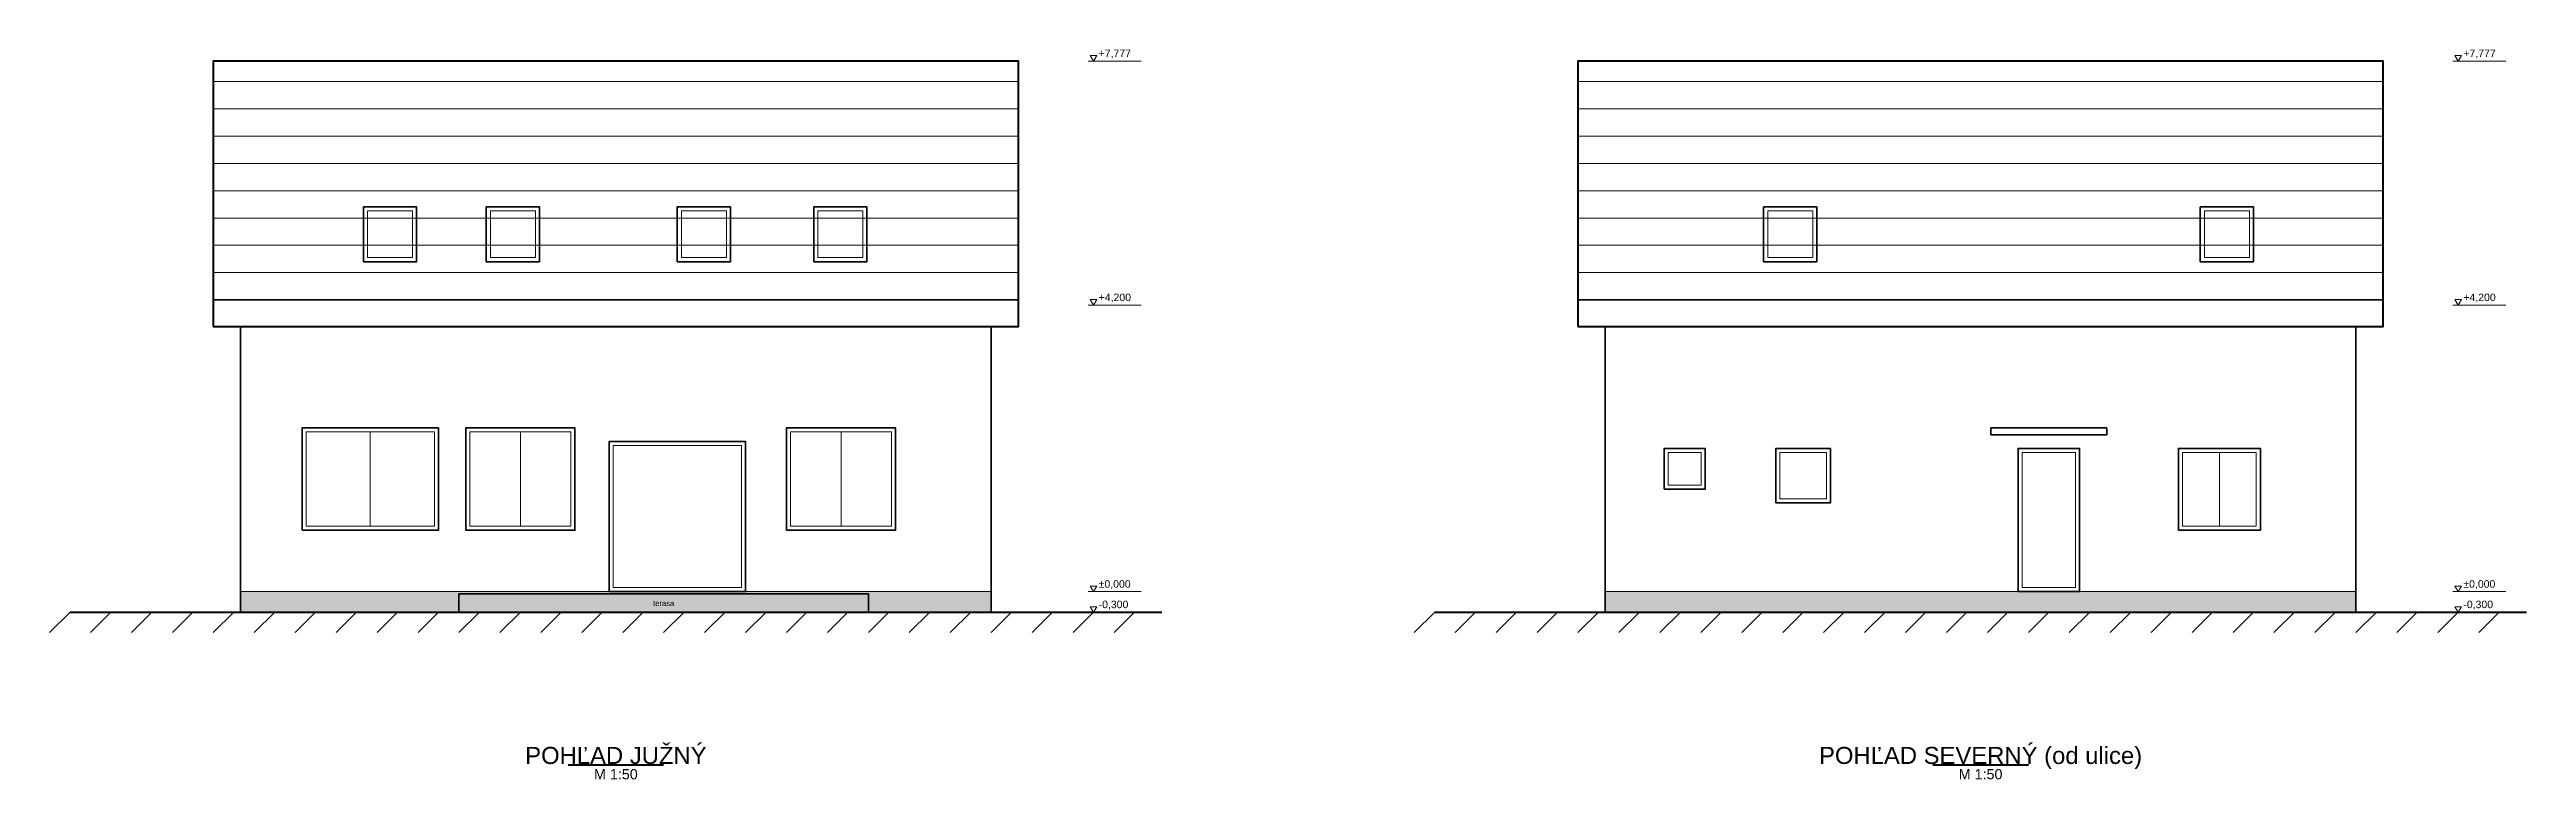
# Model space of a CAD drawing. Header units: millimetres. Extents: x -3000 to 123500, y -27552 to 52684.
# Drawn here: x 52200 to 88500, y -24752 to -14055 of the extents above; entities that cross this region are included whole.
import ezdxf
from ezdxf.enums import TextEntityAlignment as Align

# ---------------------------------------------------------------- set-up
doc = ezdxf.new("R2010")
doc.units = ezdxf.units.MM
for name, color, linetype, lineweight in [('KOTY', 4, 'Continuous', 18), ('OKNA', 4, 'Continuous', 25), ('POHLAD', 7, 'Continuous', 35), ('STRECHA', 1, 'Continuous', 35), ('TERASA', 30, 'Continuous', 35), ('TEREN', 94, 'Continuous', 50), ('TEXT', 7, 'Continuous', 25)]:
    doc.layers.add(name, color=color, linetype=linetype, lineweight=lineweight)
doc.styles.add('DOM', font='arial.ttf')

msp = doc.modelspace()

# ---------------------------------------------------------------- texts
at = {"layer": 'KOTY', "style": 'DOM'}
for s, p in [('+7,777', (67575, -14198.4)), ('+7,777', (87575, -14198.4)), ('+4,200', (67575, -17775)), ('+4,200', (87575, -17775)), ('±0,000', (67575, -21975)), ('-0,300', (67575, -22275)), ('±0,000', (87575, -21975)), ('-0,300', (87575, -22275))]:
    msp.add_text(s, height=110, dxfattribs=at).set_placement(p, align=Align.BOTTOM_LEFT)
at = {"layer": 'TERASA', "style": 'DOM'}
msp.add_text('terasa', height=80, dxfattribs=at).set_placement((61200, -22170), align=Align.MIDDLE_CENTER)
at = {"layer": 'TEXT', "color": 7, "style": 'DOM'}
for s, p in [('POHĽAD JUŽNÝ', (60500, -24400)), ('POHĽAD SEVERNÝ (od ulice)', (80500, -24400))]:
    msp.add_text(s, height=250, dxfattribs=at).set_placement(p, align=Align.MIDDLE_CENTER)
at = {"layer": 'TEXT', "style": 'DOM'}
for p in [(60500, -24675), (80500, -24675)]:
    msp.add_text('M 1:50', height=150, dxfattribs=at).set_placement(p, align=Align.MIDDLE_CENTER)

# ---------------------------------------------------------------- hatches: boundary and pattern name
at = {"layer": 'POHLAD'}
h = msp.add_hatch(color=252, dxfattribs=at)
h.dxf.hatch_style = 1
h.paths.add_polyline_path([(66000, -22300), (66000, -22000), (55000, -22000), (55000, -22300)])
h = msp.add_hatch(color=252, dxfattribs=at)
h.dxf.hatch_style = 1
h.paths.add_polyline_path([(86000, -22300), (86000, -22000), (75000, -22000), (75000, -22300)])

# ---------------------------------------------------------------- linework, layer by layer
at = {"layer": 'KOTY'}
for p, q in [((67420, -14223.4), (68200, -14223.4)), ((87420, -14223.4), (88200, -14223.4)), ((67420, -17800), (68200, -17800)), ((87420, -17800), (88200, -17800)), ((67420, -22000), (68200, -22000)), ((87420, -22000), (88200, -22000)), ((67420, -22300), (68200, -22300)), ((87420, -22300), (88200, -22300))]:
    msp.add_line(p, q, dxfattribs=at)
for points in [[(67500, -14223.4), (67452, -14143.4), (67548, -14143.4)], [(87500, -14223.4), (87452, -14143.4), (87548, -14143.4)], [(67500, -17800), (67452, -17720), (67548, -17720)], [(87500, -17800), (87452, -17720), (87548, -17720)], [(67500, -22000), (67452, -21920), (67548, -21920)], [(87500, -22000), (87452, -21920), (87548, -21920)], [(67500, -22300), (67452, -22220), (67548, -22220)], [(87500, -22300), (87452, -22220), (87548, -22220)]]:
    msp.add_lwpolyline(points, close=True, dxfattribs=at)
at = {"layer": 'OKNA', "lineweight": 13}
for p, q in [((56900, -21040), (56900, -19660)), ((59100, -21040), (59100, -19660)), ((63800, -21040), (63800, -19660)), ((84000, -21040), (84000, -19960))]:
    msp.add_line(p, q, dxfattribs=at)
at = {"layer": 'OKNA', "lineweight": 35}
for points in [[(56800, -17164.3), (57580, -17164.3), (57580, -16361.3), (56800, -16361.3)], [(58600, -17164.3), (59380, -17164.3), (59380, -16361.3), (58600, -16361.3)], [(61400, -17164.3), (62180, -17164.3), (62180, -16361.3), (61400, -16361.3)], [(63400, -17164.3), (64180, -17164.3), (64180, -16361.3), (63400, -16361.3)], [(77320, -17164.3), (78100, -17164.3), (78100, -16361.3), (77320, -16361.3)], [(83720, -17164.3), (84500, -17164.3), (84500, -16361.3), (83720, -16361.3)], [(55900, -21100), (57900, -21100), (57900, -19600), (55900, -19600)], [(58300, -21100), (59900, -21100), (59900, -19600), (58300, -19600)], [(63000, -21100), (64600, -21100), (64600, -19600), (63000, -19600)], [(60400, -22000), (62400, -22000), (62400, -19800), (60400, -19800)], [(75863, -20500), (76463, -20500), (76463, -19900), (75863, -19900)], [(77500, -20700), (78300, -20700), (78300, -19900), (77500, -19900)], [(81050, -22000), (81950, -22000), (81950, -19900), (81050, -19900)], [(83400, -21100), (84600, -21100), (84600, -19900), (83400, -19900)]]:
    msp.add_lwpolyline(points, close=True, dxfattribs=at)
at = {"layer": 'OKNA', "lineweight": 13}
for points in [[(56860, -17104.3), (57520, -17104.3), (57520, -16421.3), (56860, -16421.3)], [(58660, -17104.3), (59320, -17104.3), (59320, -16421.3), (58660, -16421.3)], [(61460, -17104.3), (62120, -17104.3), (62120, -16421.3), (61460, -16421.3)], [(63460, -17104.3), (64120, -17104.3), (64120, -16421.3), (63460, -16421.3)], [(77380, -17104.3), (78040, -17104.3), (78040, -16421.3), (77380, -16421.3)], [(83780, -17104.3), (84440, -17104.3), (84440, -16421.3), (83780, -16421.3)], [(55960, -21040), (57840, -21040), (57840, -19660), (55960, -19660)], [(58360, -21040), (59840, -21040), (59840, -19660), (58360, -19660)], [(60460, -21940), (62340, -21940), (62340, -19860), (60460, -19860)], [(63060, -21040), (64540, -21040), (64540, -19660), (63060, -19660)], [(75923, -20440), (76403, -20440), (76403, -19960), (75923, -19960)], [(77560, -20640), (78240, -20640), (78240, -19960), (77560, -19960)], [(81110, -21940), (81890, -21940), (81890, -19960), (81110, -19960)], [(83460, -21040), (84540, -21040), (84540, -19960), (83460, -19960)]]:
    msp.add_lwpolyline(points, close=True, dxfattribs=at)
at = {"layer": 'POHLAD', "lineweight": 35}
for p, q in [((54600, -17724.5), (66400, -17724.5)), ((74600, -17724.5), (86400, -17724.5))]:
    msp.add_line(p, q, dxfattribs=at)
at = {"layer": 'POHLAD', "lineweight": 18}
for p, q in [((55000, -22000), (66000, -22000)), ((75000, -22000), (86000, -22000))]:
    msp.add_line(p, q, dxfattribs=at)
at = {"layer": 'POHLAD', "lineweight": 50}
for points in [[(54600, -18115.1), (66400, -18115.1), (66400, -14223.4), (54600, -14223.4)], [(74600, -18115.1), (86400, -18115.1), (86400, -14223.4), (74600, -14223.4)]]:
    msp.add_lwpolyline(points, close=True, dxfattribs=at)
at = {"layer": 'POHLAD', "lineweight": 35}
for points in [[(55000, -22300), (66000, -22300), (66000, -18115.1), (55000, -18115.1)], [(75000, -22300), (86000, -22300), (86000, -18115.1), (75000, -18115.1)], [(80650, -19700), (82350, -19700), (82350, -19600), (80650, -19600)]]:
    msp.add_lwpolyline(points, close=True, dxfattribs=at)
at = {"layer": 'STRECHA', "lineweight": 9}
for p, q in [((54600, -14524.5), (66400, -14524.5)), ((74600, -14524.5), (86400, -14524.5)), ((54600, -14924.5), (66400, -14924.5)), ((74600, -14924.5), (86400, -14924.5)), ((54600, -15324.5), (66400, -15324.5)), ((74600, -15324.5), (86400, -15324.5)), ((54600, -15724.5), (66400, -15724.5)), ((74600, -15724.5), (86400, -15724.5)), ((54600, -16124.5), (66400, -16124.5)), ((74600, -16124.5), (86400, -16124.5)), ((54600, -16524.5), (66400, -16524.5)), ((74600, -16524.5), (86400, -16524.5)), ((54600, -16924.5), (66400, -16924.5)), ((74600, -16924.5), (86400, -16924.5)), ((54600, -17324.5), (66400, -17324.5)), ((74600, -17324.5), (86400, -17324.5))]:
    msp.add_line(p, q, dxfattribs=at)
at = {"layer": 'TERASA'}
msp.add_lwpolyline([(58200, -22300), (64200, -22300), (64200, -22030), (58200, -22030)], close=True, dxfattribs=at)
at = {"layer": 'TEREN', "lineweight": 13}
for p, q in [((52500, -22300), (52200, -22600)), ((53100, -22300), (52800, -22600)), ((53700, -22300), (53400, -22600)), ((54300, -22300), (54000, -22600)), ((54900, -22300), (54600, -22600)), ((55500, -22300), (55200, -22600)), ((56100, -22300), (55800, -22600)), ((56700, -22300), (56400, -22600)), ((57300, -22300), (57000, -22600)), ((57900, -22300), (57600, -22600)), ((58500, -22300), (58200, -22600)), ((59100, -22300), (58800, -22600)), ((59700, -22300), (59400, -22600)), ((60300, -22300), (60000, -22600)), ((60900, -22300), (60600, -22600)), ((61500, -22300), (61200, -22600)), ((62100, -22300), (61800, -22600)), ((62700, -22300), (62400, -22600)), ((63300, -22300), (63000, -22600)), ((63900, -22300), (63600, -22600)), ((64500, -22300), (64200, -22600)), ((65100, -22300), (64800, -22600)), ((65700, -22300), (65400, -22600)), ((66300, -22300), (66000, -22600)), ((66900, -22300), (66600, -22600)), ((67500, -22300), (67200, -22600)), ((68100, -22300), (67800, -22600)), ((72500, -22300), (72200, -22600)), ((73100, -22300), (72800, -22600)), ((73700, -22300), (73400, -22600)), ((74300, -22300), (74000, -22600)), ((74900, -22300), (74600, -22600)), ((75500, -22300), (75200, -22600)), ((76100, -22300), (75800, -22600)), ((76700, -22300), (76400, -22600)), ((77300, -22300), (77000, -22600)), ((77900, -22300), (77600, -22600)), ((78500, -22300), (78200, -22600)), ((79100, -22300), (78800, -22600)), ((79700, -22300), (79400, -22600)), ((80300, -22300), (80000, -22600)), ((80900, -22300), (80600, -22600)), ((81500, -22300), (81200, -22600)), ((82100, -22300), (81800, -22600)), ((82700, -22300), (82400, -22600)), ((83300, -22300), (83000, -22600)), ((83900, -22300), (83600, -22600)), ((84500, -22300), (84200, -22600)), ((85100, -22300), (84800, -22600)), ((85700, -22300), (85400, -22600)), ((86300, -22300), (86000, -22600)), ((86900, -22300), (86600, -22600)), ((87500, -22300), (87200, -22600)), ((88100, -22300), (87800, -22600))]:
    msp.add_line(p, q, dxfattribs=at)
at = {"layer": 'TEREN', "lineweight": 70}
for p, q in [((52500, -22300), (68500, -22300)), ((72500, -22300), (88500, -22300))]:
    msp.add_line(p, q, dxfattribs=at)
at = {"layer": 'TEXT', "lineweight": 50}
for p, q in [((59800, -24540), (61200, -24540)), ((79800, -24540), (81200, -24540))]:
    msp.add_line(p, q, dxfattribs=at)

msp.set_redraw_order([(e.dxf.handle, doc.entitydb.next_handle()) for e in msp.query("TEXT MTEXT ATTDEF DIMENSION ARC_DIMENSION")])  # texts and dimensions are drawn at this point

doc.saveas('drawing.dxf')
